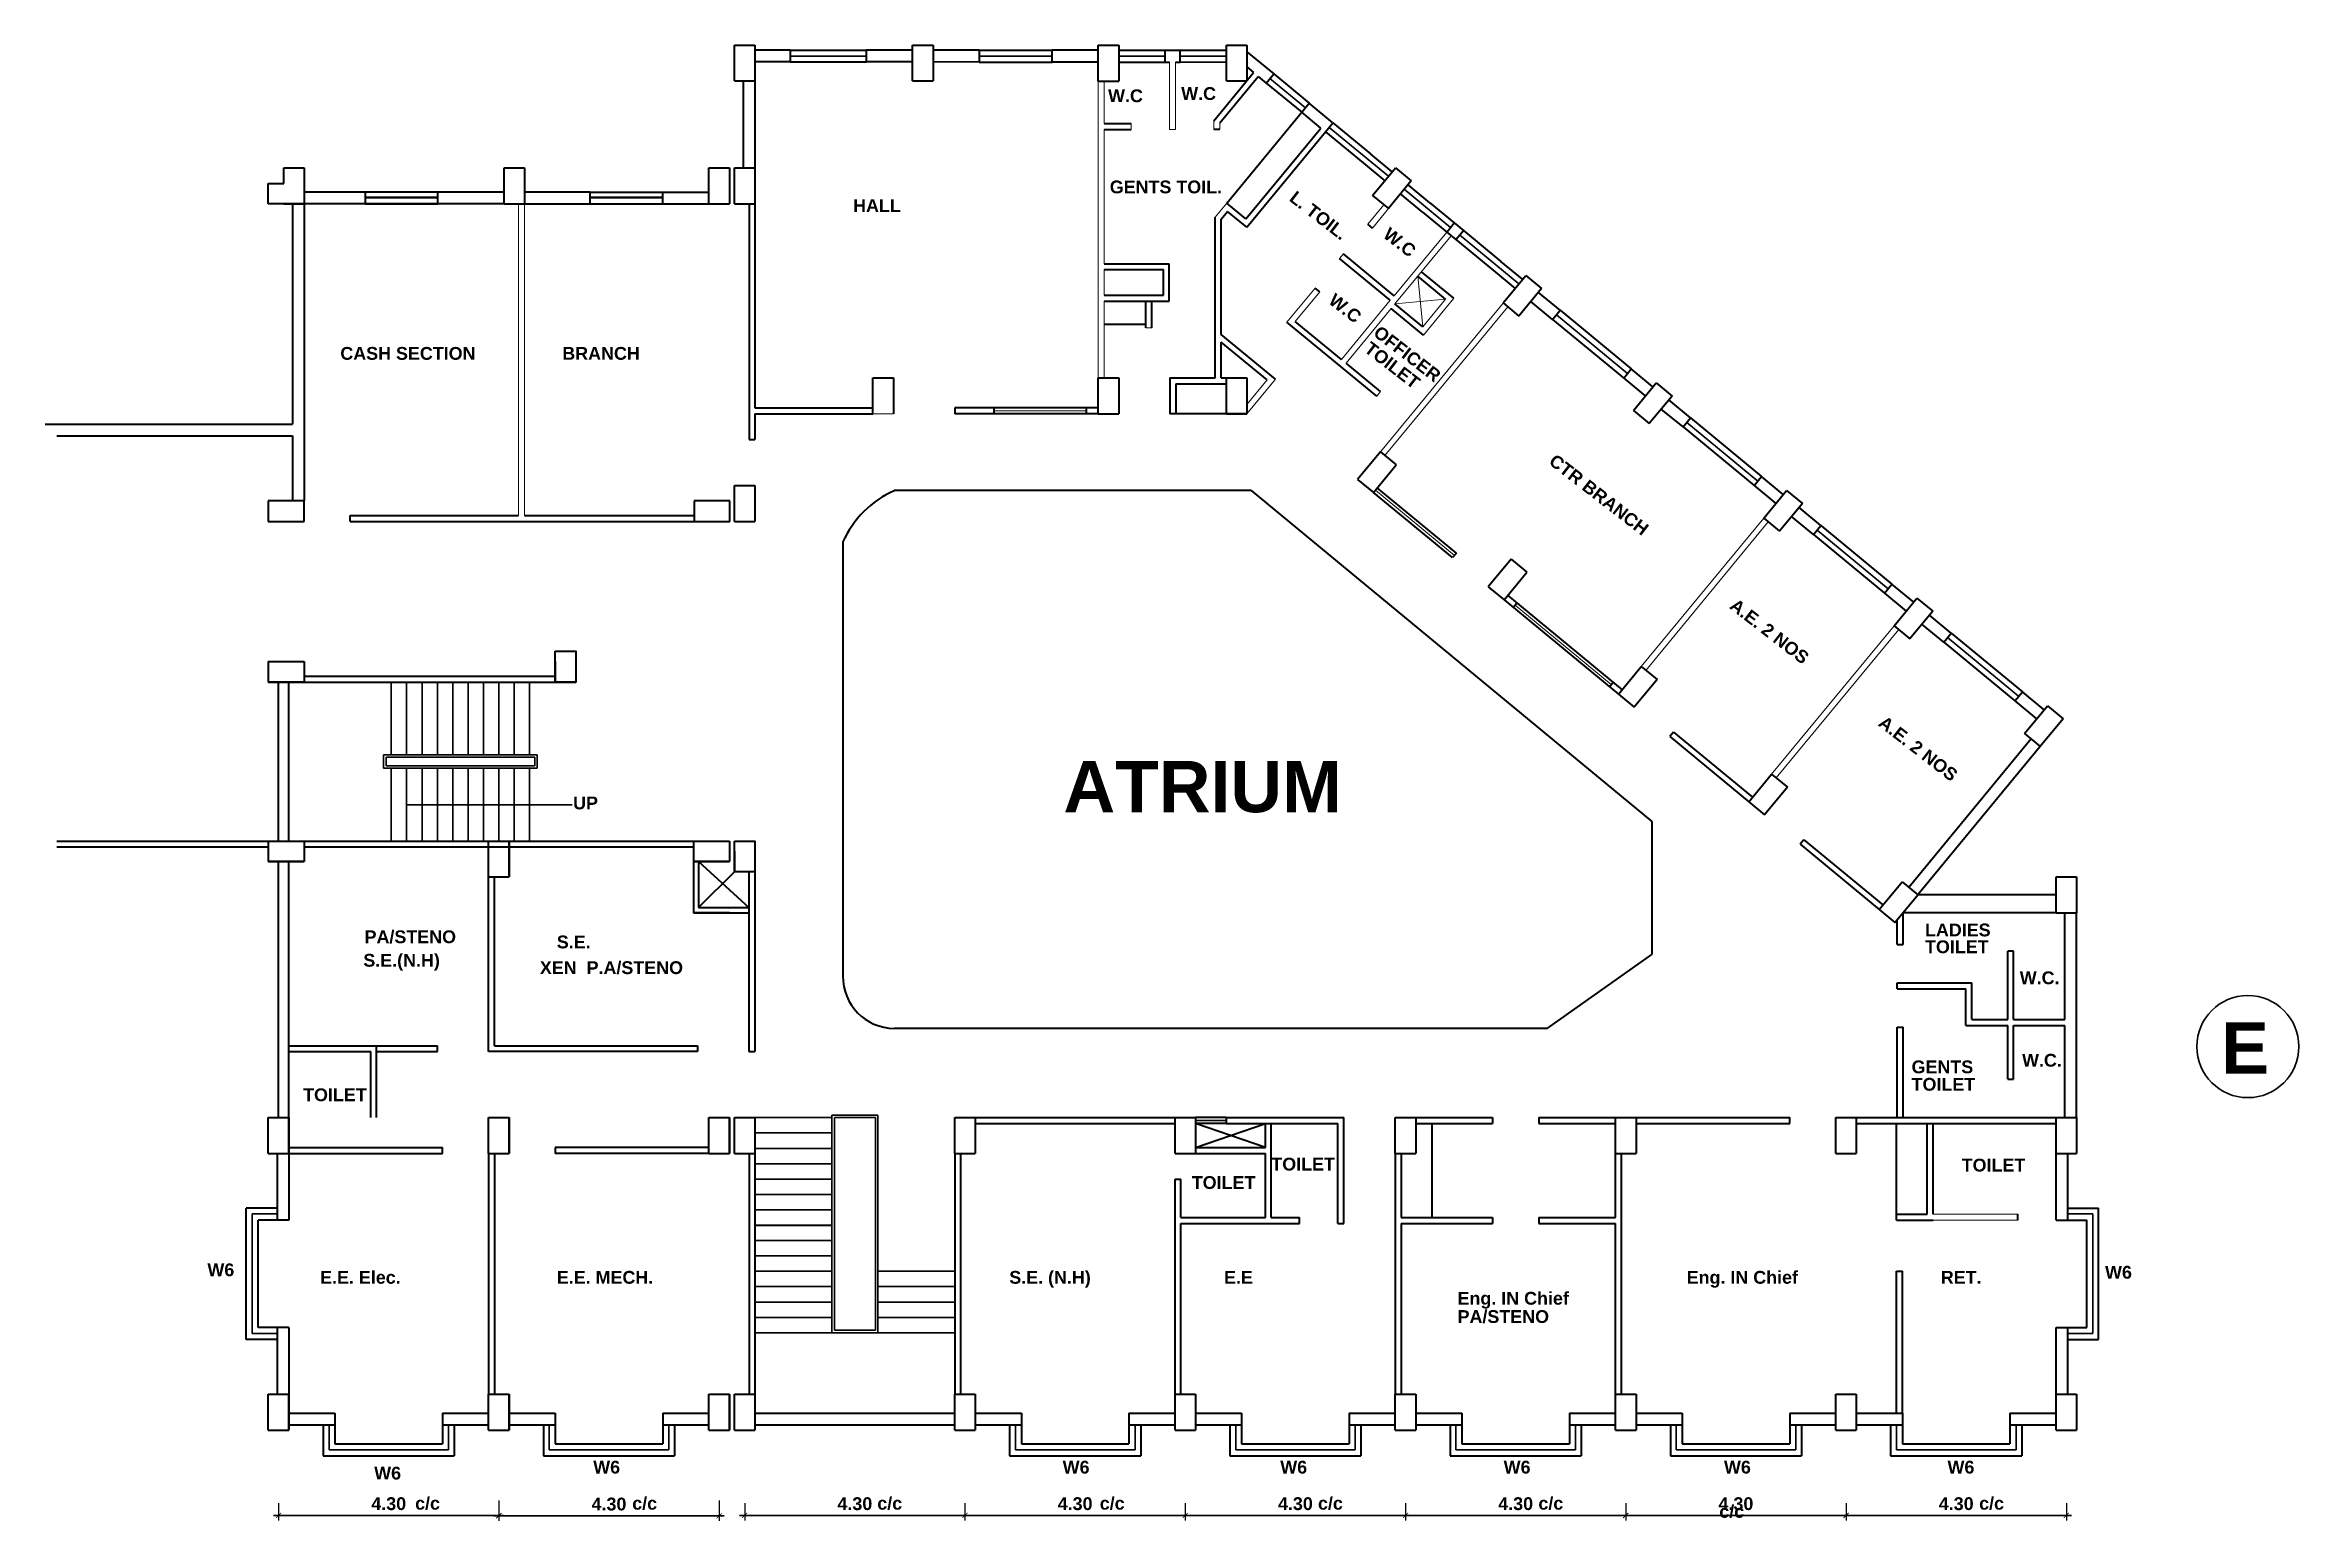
# Model space of a CAD drawing. Header units: inches. Extents: x 1352 to 5457, y 84 to 1168.
# Drawn here: x 2295.65 to 2339.65, y 312.52 to 341.34 of the extents above; entities that cross this region are included whole.
import ezdxf

# ---------------------------------------------------------------- set-up
doc = ezdxf.new("R2010")
doc.units = ezdxf.units.IN
doc.header["$MEASUREMENT"] = 0
doc.header["$PDMODE"] = 35
doc.header["$PDSIZE"] = -0.5
doc.linetypes.add('DASHED2', pattern=[0.375, 0.25, -0.125])
for name, color, linetype, lineweight in [('col', 250, 'Continuous', 40), ('hatch', 250, 'DASHED2', 9), ('text', 250, 'Continuous', 30), ('wall', 7, 'Continuous', 40), ('win', 250, 'Continuous', 30)]:
    doc.layers.add(name, color=color, linetype=linetype, lineweight=lineweight)
doc.styles.get("Standard").update_dxf_attribs({"font": 'arialbd.ttf', "height": 1.5})
doc.dimstyles.get("Standard").update_dxf_attribs({"dimtxt": 0.25, "dimasz": 0.1, "dimexe": 0.1, "dimexo": 0.1, "dimgap": 0.1, "dimtad": 1, "dimzin": 0, "dimdsep": 46, "dimtxsty": 'Standard', "dimblk": 'ARCHTICK', "dimcen": 0.1, "dimdle": 0.1, "dimclrd": 256, "dimadec": 0, "dimazin": 0, "dimtfac": 1, "dimtofl": 0, "dimtmove": 2, "dimatfit": 3, "dimfxl": 1, "dimtolj": 1, "dimtzin": 0, "dimlwd": -1, "dimarcsym": 0})

msp = doc.modelspace()

# ---------------------------------------------------------------- texts
at = {"layer": 'text'}
for s, height, p in [('W.C', 0.25, (2316.401, 340.224)), ('W.C', 0.25, (2317.828, 340.267)), ('GENTS TOIL.', 0.25, (2316.433, 338.444)), ('HALL', 0.25, (2311.423, 338.079)), ('CASH SECTION ', 0.25, (2301.413, 335.194)), ('BRANCH', 0.25, (2305.746, 335.194)), ('ATRIUM', 1, (2315.529, 326.361)), ('UP ', 0.25, (2305.957, 326.417)), ('PA/STENO', 0.25, (2301.886, 323.804)), ('S.E. ', 0.25, (2305.639, 323.703)), ('TOILET ', 0.25, (2332.348, 323.609)), ('LADIES ', 0.25, (2332.348, 323.937)), ('S.E.(N.H)', 0.25, (2301.862, 323.345)), ('XEN  P.A/STENO', 0.25, (2305.308, 323.201)), ('W.C. ', 0.25, (2334.198, 323.003)), ('E', 1, (2338.131, 321.259)), ('W.C. ', 0.25, (2334.243, 321.393)), ('GENTS ', 0.25, (2332.086, 321.264)), ('TOILET ', 0.25, (2300.686, 320.719)), ('TOILET ', 0.25, (2332.086, 320.924)), ('TOILET ', 0.25, (2319.587, 319.365)), ('TOILET ', 0.25, (2333.064, 319.346)), ('TOILET ', 0.25, (2318.034, 319.006)), ('W6', 0.25, (2298.818, 317.302)), ('E.E. Elec.', 0.25, (2301.018, 317.155)), ('E.E. MECH.', 0.25, (2305.639, 317.155)), ('S.E. (N.H)', 0.25, (2314.472, 317.155)), ('E.E ', 0.25, (2318.664, 317.155)), ('Eng. IN Chief', 0.25, (2327.695, 317.155)), ('RET.', 0.25, (2332.656, 317.155)), ('W6', 0.25, (2335.863, 317.254)), ('Eng. IN Chief', 0.25, (2323.222, 316.746)), ('PA/STENO', 0.25, (2323.223, 316.389)), ('W6', 0.25, (2302.074, 313.333)), ('W6', 0.25, (2306.35, 313.449)), ('W6', 0.25, (2315.514, 313.449)), ('W6', 0.25, (2319.762, 313.449)), ('W6', 0.25, (2324.123, 313.449)), ('W6', 0.25, (2328.424, 313.449)), ('W6', 0.25, (2332.788, 313.449)), ('c/c', 0.25, (2302.873, 312.744)), ('c/c', 0.25, (2307.111, 312.744)), ('c/c', 0.25, (2311.895, 312.744)), ('c/c', 0.25, (2316.238, 312.744)), ('c/c', 0.25, (2320.498, 312.744)), ('c/c', 0.25, (2324.801, 312.744)), ('c/c', 0.25, (2328.333, 312.586)), ('c/c', 0.25, (2333.405, 312.744))]:
    msp.add_text(s, height=height, dxfattribs=at).set_placement(p)
for s, p in [('L. TOIL.', (2319.92, 338.312)), ('W.C', (2321.749, 337.597)), ('W.C', (2320.684, 336.309)), ('OFFICER', (2321.559, 335.681)), ('TOILET', (2321.382, 335.368)), ('CTR BRANCH', (2324.986, 333.173)), ('A.E. 2 NOS', (2328.515, 330.353)), ('A.E. 2 NOS', (2331.417, 328.064))]:
    msp.add_text(s, height=0.25, rotation=322.2657, dxfattribs=at).set_placement(p)

# ---------------------------------------------------------------- blocks, each defined once
blk = doc.blocks.new('_ArchTick')
at = {"color": 0, "linetype": 'ByBlock', "const_width": 0.15}
blk.add_lwpolyline([(-0.5, -0.5), (0.5, 0.5)], dxfattribs=at)
blk = doc.blocks.new('*D503')
at = {"layer": 'Defpoints', "color": 0, "linetype": 'Continuous', "transparency": 16777216}
for p in [(2300.207, 312.972), (2304.507, 312.972), (2304.507, 312.632)]:
    blk.add_point(p, dxfattribs=at)
at = {"layer": 'text', "color": 0, "linetype": 'Continuous', "lineweight": -2, "transparency": 16777216}
for p, q in [((2300.207, 312.872), (2300.207, 312.532)), ((2304.507, 312.872), (2304.507, 312.532))]:
    blk.add_line(p, q, dxfattribs=at)
at = {"layer": 'text', "linetype": 'Continuous', "transparency": 16777216}
blk.add_line((2300.107, 312.632), (2304.607, 312.632), dxfattribs=at)
at = {"layer": 'text', "linetype": 'Continuous', "transparency": 16777216, "xscale": 0.1, "yscale": 0.1, "zscale": 0.1, "rotation": 180}
blk.add_blockref('_ArchTick', (2300.207, 312.632), dxfattribs=at)
at = {"layer": 'text', "linetype": 'Continuous', "transparency": 16777216, "xscale": 0.1, "yscale": 0.1, "zscale": 0.1}
blk.add_blockref('_ArchTick', (2304.507, 312.632), dxfattribs=at)
at = {"layer": 'text', "color": 0, "linetype": 'Continuous', "transparency": 16777216, "insert": (2302.357, 312.859), "char_height": 0.25, "attachment_point": 5}
blk.add_mtext('\\A1;4.30', dxfattribs=at)
blk = doc.blocks.new('*D504')
at = {"layer": 'Defpoints', "color": 0, "linetype": 'Continuous', "transparency": 16777216}
for p in [(2309.307, 312.972), (2313.607, 312.972), (2313.607, 312.632)]:
    blk.add_point(p, dxfattribs=at)
at = {"layer": 'text', "color": 0, "linetype": 'Continuous', "lineweight": -2, "transparency": 16777216}
for p, q in [((2309.307, 312.872), (2309.307, 312.532)), ((2313.607, 312.872), (2313.607, 312.532))]:
    blk.add_line(p, q, dxfattribs=at)
at = {"layer": 'text', "linetype": 'Continuous', "transparency": 16777216}
blk.add_line((2309.207, 312.632), (2313.707, 312.632), dxfattribs=at)
at = {"layer": 'text', "linetype": 'Continuous', "transparency": 16777216, "xscale": 0.1, "yscale": 0.1, "zscale": 0.1, "rotation": 180}
blk.add_blockref('_ArchTick', (2309.307, 312.632), dxfattribs=at)
at = {"layer": 'text', "linetype": 'Continuous', "transparency": 16777216, "xscale": 0.1, "yscale": 0.1, "zscale": 0.1}
blk.add_blockref('_ArchTick', (2313.607, 312.632), dxfattribs=at)
at = {"layer": 'text', "color": 0, "linetype": 'Continuous', "transparency": 16777216, "insert": (2311.457, 312.859), "char_height": 0.25, "attachment_point": 5}
blk.add_mtext('\\A1;4.30', dxfattribs=at)
blk = doc.blocks.new('*D505')
at = {"layer": 'Defpoints', "color": 0, "linetype": 'Continuous', "transparency": 16777216}
for p in [(2313.607, 312.972), (2317.907, 312.972), (2317.907, 312.632)]:
    blk.add_point(p, dxfattribs=at)
at = {"layer": 'text', "color": 0, "linetype": 'Continuous', "lineweight": -2, "transparency": 16777216}
for p, q in [((2313.607, 312.872), (2313.607, 312.532)), ((2317.907, 312.872), (2317.907, 312.532))]:
    blk.add_line(p, q, dxfattribs=at)
at = {"layer": 'text', "linetype": 'Continuous', "transparency": 16777216}
blk.add_line((2313.507, 312.632), (2318.007, 312.632), dxfattribs=at)
at = {"layer": 'text', "linetype": 'Continuous', "transparency": 16777216, "xscale": 0.1, "yscale": 0.1, "zscale": 0.1, "rotation": 180}
blk.add_blockref('_ArchTick', (2313.607, 312.632), dxfattribs=at)
at = {"layer": 'text', "linetype": 'Continuous', "transparency": 16777216, "xscale": 0.1, "yscale": 0.1, "zscale": 0.1}
blk.add_blockref('_ArchTick', (2317.907, 312.632), dxfattribs=at)
at = {"layer": 'text', "color": 0, "linetype": 'Continuous', "transparency": 16777216, "insert": (2315.757, 312.859), "char_height": 0.25, "attachment_point": 5}
blk.add_mtext('\\A1;4.30', dxfattribs=at)
blk = doc.blocks.new('*D506')
at = {"layer": 'Defpoints', "color": 0, "linetype": 'Continuous', "transparency": 16777216}
for p in [(2317.907, 312.972), (2322.207, 312.972), (2322.207, 312.632)]:
    blk.add_point(p, dxfattribs=at)
at = {"layer": 'text', "color": 0, "linetype": 'Continuous', "lineweight": -2, "transparency": 16777216}
for p, q in [((2317.907, 312.872), (2317.907, 312.532)), ((2322.207, 312.872), (2322.207, 312.532))]:
    blk.add_line(p, q, dxfattribs=at)
at = {"layer": 'text', "linetype": 'Continuous', "transparency": 16777216}
blk.add_line((2317.807, 312.632), (2322.307, 312.632), dxfattribs=at)
at = {"layer": 'text', "linetype": 'Continuous', "transparency": 16777216, "xscale": 0.1, "yscale": 0.1, "zscale": 0.1, "rotation": 180}
blk.add_blockref('_ArchTick', (2317.907, 312.632), dxfattribs=at)
at = {"layer": 'text', "linetype": 'Continuous', "transparency": 16777216, "xscale": 0.1, "yscale": 0.1, "zscale": 0.1}
blk.add_blockref('_ArchTick', (2322.207, 312.632), dxfattribs=at)
at = {"layer": 'text', "color": 0, "linetype": 'Continuous', "transparency": 16777216, "insert": (2320.057, 312.859), "char_height": 0.25, "attachment_point": 5}
blk.add_mtext('\\A1;4.30', dxfattribs=at)
blk = doc.blocks.new('*D507')
at = {"layer": 'Defpoints', "color": 0, "linetype": 'Continuous', "transparency": 16777216}
for p in [(2322.207, 312.972), (2326.507, 312.972), (2326.507, 312.632)]:
    blk.add_point(p, dxfattribs=at)
at = {"layer": 'text', "color": 0, "linetype": 'Continuous', "lineweight": -2, "transparency": 16777216}
for p, q in [((2322.207, 312.872), (2322.207, 312.532)), ((2326.507, 312.872), (2326.507, 312.532))]:
    blk.add_line(p, q, dxfattribs=at)
at = {"layer": 'text', "linetype": 'Continuous', "transparency": 16777216}
blk.add_line((2322.107, 312.632), (2326.607, 312.632), dxfattribs=at)
at = {"layer": 'text', "linetype": 'Continuous', "transparency": 16777216, "xscale": 0.1, "yscale": 0.1, "zscale": 0.1, "rotation": 180}
blk.add_blockref('_ArchTick', (2322.207, 312.632), dxfattribs=at)
at = {"layer": 'text', "linetype": 'Continuous', "transparency": 16777216, "xscale": 0.1, "yscale": 0.1, "zscale": 0.1}
blk.add_blockref('_ArchTick', (2326.507, 312.632), dxfattribs=at)
at = {"layer": 'text', "color": 0, "linetype": 'Continuous', "transparency": 16777216, "insert": (2324.357, 312.859), "char_height": 0.25, "attachment_point": 5}
blk.add_mtext('\\A1;4.30', dxfattribs=at)
blk = doc.blocks.new('*D508')
at = {"layer": 'Defpoints', "color": 0, "linetype": 'Continuous', "transparency": 16777216}
for p in [(2326.507, 312.972), (2330.807, 312.972), (2330.807, 312.632)]:
    blk.add_point(p, dxfattribs=at)
at = {"layer": 'text', "color": 0, "linetype": 'Continuous', "lineweight": -2, "transparency": 16777216}
for p, q in [((2326.507, 312.872), (2326.507, 312.532)), ((2330.807, 312.872), (2330.807, 312.532))]:
    blk.add_line(p, q, dxfattribs=at)
at = {"layer": 'text', "linetype": 'Continuous', "transparency": 16777216}
blk.add_line((2326.407, 312.632), (2330.907, 312.632), dxfattribs=at)
at = {"layer": 'text', "linetype": 'Continuous', "transparency": 16777216, "xscale": 0.1, "yscale": 0.1, "zscale": 0.1, "rotation": 180}
blk.add_blockref('_ArchTick', (2326.507, 312.632), dxfattribs=at)
at = {"layer": 'text', "linetype": 'Continuous', "transparency": 16777216, "xscale": 0.1, "yscale": 0.1, "zscale": 0.1}
blk.add_blockref('_ArchTick', (2330.807, 312.632), dxfattribs=at)
at = {"layer": 'text', "color": 0, "linetype": 'Continuous', "transparency": 16777216, "insert": (2328.657, 312.859), "char_height": 0.25, "attachment_point": 5}
blk.add_mtext('\\A1;4.30', dxfattribs=at)
blk = doc.blocks.new('*D509')
at = {"layer": 'Defpoints', "color": 0, "linetype": 'Continuous', "transparency": 16777216}
for p in [(2330.807, 312.972), (2335.107, 312.972), (2335.107, 312.632)]:
    blk.add_point(p, dxfattribs=at)
at = {"layer": 'text', "color": 0, "linetype": 'Continuous', "lineweight": -2, "transparency": 16777216}
for p, q in [((2330.807, 312.872), (2330.807, 312.532)), ((2335.107, 312.872), (2335.107, 312.532))]:
    blk.add_line(p, q, dxfattribs=at)
at = {"layer": 'text', "linetype": 'Continuous', "transparency": 16777216}
blk.add_line((2330.707, 312.632), (2335.207, 312.632), dxfattribs=at)
at = {"layer": 'text', "linetype": 'Continuous', "transparency": 16777216, "xscale": 0.1, "yscale": 0.1, "zscale": 0.1, "rotation": 180}
blk.add_blockref('_ArchTick', (2330.807, 312.632), dxfattribs=at)
at = {"layer": 'text', "linetype": 'Continuous', "transparency": 16777216, "xscale": 0.1, "yscale": 0.1, "zscale": 0.1}
blk.add_blockref('_ArchTick', (2335.107, 312.632), dxfattribs=at)
at = {"layer": 'text', "color": 0, "linetype": 'Continuous', "transparency": 16777216, "insert": (2332.957, 312.859), "char_height": 0.25, "attachment_point": 5}
blk.add_mtext('\\A1;4.30', dxfattribs=at)
blk = doc.blocks.new('*D510')
at = {"layer": 'Defpoints', "color": 0, "linetype": 'Continuous', "transparency": 16777216}
for p in [(2304.507, 313.02), (2308.807, 313.02), (2308.807, 312.624)]:
    blk.add_point(p, dxfattribs=at)
at = {"layer": 'text', "color": 0, "linetype": 'Continuous', "lineweight": -2, "transparency": 16777216}
for p, q in [((2304.507, 312.92), (2304.507, 312.524)), ((2308.807, 312.92), (2308.807, 312.524))]:
    blk.add_line(p, q, dxfattribs=at)
at = {"layer": 'text', "linetype": 'Continuous', "transparency": 16777216}
blk.add_line((2304.407, 312.624), (2308.907, 312.624), dxfattribs=at)
at = {"layer": 'text', "linetype": 'Continuous', "transparency": 16777216, "xscale": 0.1, "yscale": 0.1, "zscale": 0.1, "rotation": 180}
blk.add_blockref('_ArchTick', (2304.507, 312.624), dxfattribs=at)
at = {"layer": 'text', "linetype": 'Continuous', "transparency": 16777216, "xscale": 0.1, "yscale": 0.1, "zscale": 0.1}
blk.add_blockref('_ArchTick', (2308.807, 312.624), dxfattribs=at)
at = {"layer": 'text', "color": 0, "linetype": 'Continuous', "transparency": 16777216, "insert": (2306.657, 312.852), "char_height": 0.25, "attachment_point": 5}
blk.add_mtext('\\A1;4.30', dxfattribs=at)

# ---------------------------------------------------------------- dimensions: what is measured, and where the dimension line sits
at = {"layer": 'text', "linetype": 'Continuous'}
for base, p1, p2, picture, middle in [((2304.507, 312.632), (2300.207, 312.972), (2304.507, 312.972), '*D503', (2302.357, 312.859)), ((2308.807, 312.624), (2304.507, 313.02), (2308.807, 313.02), '*D510', (2306.657, 312.852)), ((2313.607, 312.632), (2309.307, 312.972), (2313.607, 312.972), '*D504', (2311.457, 312.859)), ((2317.907, 312.632), (2313.607, 312.972), (2317.907, 312.972), '*D505', (2315.757, 312.859)), ((2322.207, 312.632), (2317.907, 312.972), (2322.207, 312.972), '*D506', (2320.057, 312.859)), ((2326.507, 312.632), (2322.207, 312.972), (2326.507, 312.972), '*D507', (2324.357, 312.859)), ((2330.807, 312.632), (2326.507, 312.972), (2330.807, 312.972), '*D508', (2328.657, 312.859)), ((2335.107, 312.632), (2330.807, 312.972), (2335.107, 312.972), '*D509', (2332.957, 312.859))]:
    dim = msp.add_linear_dim(base=base, p1=p1, p2=p2, dimstyle='Standard', dxfattribs=at)
    dim.commit()
    dim.dimension.update_dxf_attribs({"geometry": picture, "text_midpoint": middle})

# ---------------------------------------------------------------- linework, layer by layer
at = {"layer": 'col'}
for p, q in [((2309.107, 341.339), (2309.507, 341.339)), ((2309.107, 340.639), (2309.107, 341.339)), ((2309.507, 341.339), (2309.507, 340.639)), ((2312.585, 341.339), (2312.985, 341.339)), ((2312.585, 340.639), (2312.585, 341.339)), ((2312.985, 341.339), (2312.985, 340.639)), ((2316.209, 341.337), (2316.609, 341.337)), ((2316.209, 340.637), (2316.209, 341.337)), ((2316.609, 341.337), (2316.609, 340.637)), ((2318.709, 341.339), (2319.109, 341.339)), ((2318.709, 340.639), (2318.709, 341.339)), ((2319.109, 341.339), (2319.109, 340.639)), ((2309.107, 340.639), (2309.507, 340.639)), ((2309.107, 340.639), (2309.507, 340.639)), ((2312.585, 340.639), (2312.985, 340.639)), ((2312.585, 340.639), (2312.985, 340.639)), ((2316.209, 340.637), (2316.609, 340.637)), ((2318.465, 339.859), (2319.242, 340.801)), ((2318.58, 339.818), (2319.331, 340.727)), ((2318.709, 340.639), (2319.109, 340.639)), ((2319.487, 340.598), (2319.634, 340.776)), ((2318.717, 338.252), (2320.328, 340.203)), ((2319.091, 337.943), (2320.555, 339.717)), ((2320.644, 339.644), (2320.791, 339.821)), ((2319.107, 337.781), (2320.644, 339.644)), ((2300.307, 338.939), (2300.707, 338.939)), ((2300.307, 338.639), (2300.307, 338.939)), ((2300.707, 338.939), (2300.707, 338.239)), ((2304.609, 338.939), (2305.009, 338.939)), ((2304.609, 338.239), (2304.609, 338.939)), ((2305.009, 338.939), (2305.009, 338.239)), ((2308.607, 338.939), (2309.007, 338.939)), ((2308.607, 338.239), (2308.607, 338.939)), ((2309.007, 338.939), (2309.007, 338.239)), ((2309.107, 338.939), (2309.507, 338.939)), ((2309.107, 338.239), (2309.107, 338.939)), ((2309.507, 338.939), (2309.507, 334.254)), ((2321.565, 338.403), (2322.011, 338.943)), ((2322.011, 338.943), (2322.319, 338.689)), ((2300.007, 338.239), (2300.007, 338.639)), ((2300.007, 338.639), (2300.307, 338.639)), ((2321.565, 338.403), (2321.874, 338.149)), ((2322.319, 338.689), (2321.874, 338.149)), ((2300.707, 338.239), (2300.007, 338.239)), ((2300.307, 338.239), (2300.707, 338.239)), ((2300.307, 338.239), (2300.707, 338.239)), ((2304.609, 338.239), (2305.009, 338.239)), ((2304.609, 338.239), (2308.607, 338.239)), ((2308.607, 338.239), (2309.007, 338.239)), ((2308.607, 338.239), (2309.007, 338.239)), ((2309.107, 338.239), (2309.507, 338.239)), ((2309.107, 338.239), (2309.507, 338.239)), ((2309.392, 338.239), (2309.392, 333.639)), ((2318.494, 334.839), (2318.494, 337.981)), ((2318.609, 337.94), (2318.733, 338.09)), ((2318.609, 335.688), (2318.609, 337.94)), ((2316.324, 337.069), (2317.594, 337.069)), ((2317.594, 336.339), (2317.594, 337.069)), ((2316.324, 336.954), (2317.479, 336.954)), ((2317.479, 336.454), (2317.479, 336.954)), ((2324.11, 336.303), (2324.556, 336.842)), ((2324.556, 336.842), (2324.864, 336.588)), ((2316.324, 336.454), (2317.479, 336.454)), ((2316.324, 336.339), (2317.594, 336.339)), ((2317.14, 335.818), (2317.14, 336.339)), ((2317.255, 335.818), (2317.255, 336.339)), ((2324.11, 336.303), (2324.419, 336.048)), ((2324.864, 336.588), (2324.419, 336.048)), ((2316.324, 335.889), (2317.14, 335.889)), ((2318.609, 334.839), (2318.609, 335.539)), ((2311.809, 334.839), (2312.209, 334.839)), ((2311.809, 334.139), (2311.809, 334.839)), ((2312.209, 334.839), (2312.209, 334.139)), ((2316.209, 334.839), (2316.609, 334.839)), ((2316.209, 334.139), (2316.209, 334.839)), ((2316.609, 334.839), (2316.609, 334.139)), ((2317.609, 334.839), (2318.494, 334.839)), ((2317.609, 334.839), (2317.609, 334.139)), ((2318.609, 334.839), (2319.109, 334.839)), ((2318.709, 334.139), (2318.709, 334.839)), ((2319.109, 334.839), (2319.109, 334.139)), ((2317.724, 334.724), (2318.709, 334.724)), ((2317.724, 334.724), (2317.724, 334.139)), ((2326.655, 334.202), (2327.101, 334.742)), ((2327.409, 334.487), (2326.964, 333.947)), ((2327.101, 334.742), (2327.409, 334.487)), ((2309.507, 334.254), (2311.809, 334.254)), ((2309.507, 334.139), (2311.809, 334.139)), ((2309.507, 334.139), (2309.507, 333.639)), ((2313.409, 334.254), (2313.409, 334.139)), ((2314.169, 334.254), (2314.169, 334.139)), ((2315.979, 334.139), (2315.979, 334.254)), ((2316.209, 334.139), (2316.609, 334.139)), ((2318.709, 334.139), (2319.109, 334.139)), ((2326.655, 334.202), (2326.964, 333.947)), ((2309.392, 333.639), (2309.507, 333.639)), ((2321.717, 333.397), (2321.272, 332.856)), ((2321.582, 332.602), (2322.026, 333.143)), ((2321.717, 333.397), (2322.026, 333.143)), ((2309.107, 332.739), (2309.507, 332.739)), ((2309.107, 332.039), (2309.107, 332.739)), ((2309.507, 332.739), (2309.507, 332.039)), ((2321.272, 332.856), (2321.582, 332.602)), ((2329.2, 332.101), (2329.646, 332.641)), ((2329.646, 332.641), (2329.954, 332.386)), ((2300.707, 332.439), (2300.007, 332.439)), ((2300.007, 332.439), (2300.007, 332.039)), ((2300.707, 332.039), (2300.707, 332.439)), ((2309.019, 332.439), (2308.319, 332.439)), ((2308.319, 332.439), (2308.319, 332.039)), ((2309.019, 332.039), (2309.019, 332.439)), ((2329.954, 332.386), (2329.509, 331.846)), ((2300.007, 332.039), (2300.707, 332.039)), ((2301.607, 332.039), (2301.607, 332.154)), ((2301.607, 332.154), (2304.894, 332.154)), ((2301.607, 332.039), (2309.019, 332.039)), ((2305.009, 332.154), (2308.319, 332.154)), ((2309.107, 332.039), (2309.507, 332.039)), ((2309.107, 332.039), (2309.507, 332.039)), ((2309.107, 332.039), (2309.507, 332.039)), ((2329.2, 332.101), (2329.509, 331.846)), ((2323.2, 331.421), (2323.127, 331.332)), ((2324.266, 331.301), (2323.822, 330.761)), ((2324.131, 330.507), (2324.576, 331.047)), ((2324.266, 331.301), (2324.576, 331.047)), ((2323.822, 330.761), (2324.131, 330.507)), ((2324.309, 330.361), (2324.381, 330.449)), ((2331.745, 330), (2332.191, 330.54)), ((2332.191, 330.54), (2332.499, 330.286)), ((2331.745, 330), (2332.054, 329.746)), ((2332.499, 330.286), (2332.054, 329.746)), ((2300.007, 329.303), (2300.007, 328.903)), ((2300.007, 329.303), (2300.707, 329.303)), ((2300.707, 329.303), (2300.707, 328.903)), ((2305.607, 329.303), (2305.607, 328.903)), ((2326.363, 328.664), (2326.809, 329.204)), ((2326.809, 329.204), (2327.117, 328.949)), ((2300.007, 328.903), (2300.707, 328.903)), ((2300.707, 328.903), (2300.007, 328.903)), ((2326.186, 328.81), (2326.259, 328.899)), ((2327.117, 328.949), (2326.672, 328.409)), ((2326.363, 328.664), (2326.672, 328.409)), ((2326.363, 328.664), (2326.672, 328.409)), ((2334.29, 327.9), (2334.736, 328.439)), ((2334.736, 328.439), (2335.044, 328.185)), ((2327.439, 327.925), (2327.366, 327.836)), ((2334.29, 327.9), (2334.599, 327.645)), ((2335.044, 328.185), (2334.599, 327.645)), ((2328.908, 326.563), (2329.354, 327.103)), ((2329.354, 327.103), (2329.662, 326.849)), ((2328.908, 326.563), (2329.217, 326.309)), ((2328.908, 326.563), (2329.217, 326.309)), ((2329.662, 326.849), (2329.217, 326.309)), ((2300.007, 325.798), (2300.007, 325.398)), ((2300.007, 325.798), (2300.707, 325.798)), ((2300.707, 325.798), (2300.707, 325.398)), ((2304.307, 325.798), (2304.707, 325.798)), ((2304.307, 325.098), (2304.307, 325.798)), ((2304.707, 325.098), (2304.707, 325.798)), ((2304.707, 325.798), (2304.707, 325.098)), ((2308.307, 325.798), (2308.307, 325.398)), ((2308.307, 325.798), (2309.007, 325.798)), ((2309.007, 325.798), (2309.007, 325.398)), ((2309.107, 325.598), (2309.107, 325.198)), ((2329.984, 325.824), (2329.911, 325.736)), ((2300.007, 325.398), (2300.707, 325.398)), ((2300.707, 325.398), (2300.007, 325.398)), ((2308.307, 325.398), (2309.007, 325.398)), ((2309.007, 325.398), (2308.307, 325.398)), ((2304.307, 325.098), (2304.707, 325.098)), ((2331.453, 324.463), (2331.899, 325.002)), ((2331.762, 324.208), (2332.207, 324.748)), ((2331.899, 325.002), (2332.207, 324.748)), ((2334.907, 325.098), (2335.307, 325.098)), ((2334.907, 324.398), (2334.907, 325.098)), ((2335.307, 325.098), (2335.307, 324.398)), ((2309.007, 324.398), (2308.307, 324.398)), ((2331.453, 324.463), (2331.762, 324.208)), ((2331.453, 324.463), (2331.762, 324.208)), ((2334.907, 324.398), (2335.307, 324.398)), ((2300.007, 320.398), (2300.407, 320.398)), ((2300.007, 319.698), (2300.007, 320.398)), ((2300.407, 319.698), (2300.407, 320.398)), ((2300.407, 320.398), (2300.407, 319.698)), ((2304.307, 320.398), (2304.707, 320.398)), ((2304.307, 319.698), (2304.307, 320.398)), ((2304.707, 319.698), (2304.707, 320.398)), ((2304.707, 320.398), (2304.707, 319.698)), ((2308.607, 320.398), (2309.007, 320.398)), ((2308.607, 319.698), (2308.607, 320.398)), ((2309.007, 319.698), (2309.007, 320.398)), ((2309.007, 320.398), (2309.007, 319.698)), ((2309.107, 320.398), (2309.507, 320.398)), ((2309.107, 319.698), (2309.107, 320.398)), ((2309.507, 320.398), (2309.507, 319.698)), ((2313.407, 320.398), (2313.807, 320.398)), ((2313.407, 319.698), (2313.407, 320.398)), ((2313.807, 320.398), (2313.807, 319.698)), ((2317.707, 320.398), (2318.107, 320.398)), ((2317.707, 319.698), (2317.707, 320.398)), ((2318.107, 320.398), (2318.107, 319.698)), ((2322.007, 320.398), (2322.407, 320.398)), ((2322.007, 319.698), (2322.007, 320.398)), ((2322.407, 320.398), (2322.407, 319.698)), ((2326.307, 320.398), (2326.707, 320.398)), ((2326.307, 319.698), (2326.307, 320.398)), ((2326.707, 320.398), (2326.707, 319.698)), ((2329.707, 320.283), (2329.707, 320.398)), ((2330.607, 320.398), (2331.007, 320.398)), ((2330.607, 319.698), (2330.607, 320.398)), ((2331.007, 320.398), (2331.007, 319.698)), ((2334.907, 320.398), (2335.307, 320.398)), ((2334.907, 319.698), (2334.907, 320.398)), ((2335.307, 320.398), (2335.307, 319.698)), ((2300.007, 319.698), (2300.407, 319.698)), ((2304.307, 319.698), (2304.707, 319.698)), ((2308.607, 319.698), (2309.007, 319.698)), ((2309.107, 319.698), (2309.507, 319.698)), ((2313.407, 319.698), (2313.807, 319.698)), ((2317.707, 319.698), (2318.107, 319.698)), ((2322.007, 319.698), (2322.407, 319.698)), ((2326.307, 319.698), (2326.707, 319.698)), ((2330.607, 319.698), (2331.007, 319.698)), ((2334.907, 319.698), (2335.307, 319.698)), ((2300.007, 314.998), (2300.407, 314.998)), ((2300.007, 314.298), (2300.007, 314.998)), ((2300.407, 314.298), (2300.407, 314.998)), ((2300.407, 314.998), (2300.407, 314.298)), ((2304.307, 314.998), (2304.707, 314.998)), ((2304.307, 314.298), (2304.307, 314.998)), ((2304.707, 314.298), (2304.707, 314.998)), ((2304.707, 314.998), (2304.707, 314.298)), ((2308.607, 314.998), (2309.007, 314.998)), ((2308.607, 314.298), (2308.607, 314.998)), ((2309.007, 314.298), (2309.007, 314.998)), ((2309.007, 314.998), (2309.007, 314.298)), ((2309.107, 314.998), (2309.507, 314.998)), ((2309.107, 314.298), (2309.107, 314.998)), ((2309.507, 314.998), (2309.507, 314.298)), ((2313.407, 314.998), (2313.807, 314.998)), ((2313.407, 314.298), (2313.407, 314.998)), ((2313.807, 314.998), (2313.807, 314.298)), ((2317.707, 314.998), (2318.107, 314.998)), ((2317.707, 314.298), (2317.707, 314.998)), ((2318.107, 314.998), (2318.107, 314.298)), ((2322.007, 314.998), (2322.407, 314.998)), ((2322.007, 314.298), (2322.007, 314.998)), ((2322.407, 314.998), (2322.407, 314.298)), ((2326.307, 314.998), (2326.707, 314.998)), ((2326.307, 314.298), (2326.307, 314.998)), ((2326.707, 314.998), (2326.707, 314.298)), ((2330.607, 314.998), (2331.007, 314.998)), ((2330.607, 314.298), (2330.607, 314.998)), ((2331.007, 314.998), (2331.007, 314.298)), ((2334.907, 314.998), (2335.307, 314.998)), ((2334.907, 314.298), (2334.907, 314.998)), ((2335.307, 314.998), (2335.307, 314.298)), ((2300.007, 314.298), (2300.407, 314.298)), ((2304.307, 314.298), (2304.707, 314.298)), ((2308.607, 314.298), (2309.007, 314.298)), ((2309.107, 314.298), (2309.507, 314.298)), ((2313.407, 314.298), (2313.807, 314.298)), ((2317.707, 314.298), (2318.107, 314.298)), ((2322.007, 314.298), (2322.407, 314.298)), ((2326.307, 314.298), (2326.707, 314.298)), ((2330.607, 314.298), (2331.007, 314.298)), ((2334.907, 314.298), (2335.307, 314.298))]:
    msp.add_line(p, q, dxfattribs=at)
for points in [[(2305.607, 329.503), (2306.007, 329.503), (2306.007, 328.903), (2305.607, 328.903)], [(2309.107, 325.798), (2309.507, 325.798), (2309.507, 325.198), (2309.107, 325.198)]]:
    msp.add_lwpolyline(points, close=True, dxfattribs=at)
at = {"layer": 'hatch', "linetype": 'ByBlock'}
for p, q in [((2317.6, 341.008), (2317.6, 339.693)), ((2317.715, 341.008), (2317.715, 339.693)), ((2316.209, 340.637), (2316.209, 334.839)), ((2316.324, 340.637), (2316.324, 339.807)), ((2316.324, 339.692), (2316.324, 337.069)), ((2316.85, 339.807), (2316.85, 339.692)), ((2317.6, 339.693), (2317.715, 339.693)), ((2318.465, 339.859), (2318.465, 339.693)), ((2318.58, 339.818), (2318.58, 339.694)), ((2304.894, 338.239), (2304.894, 332.154)), ((2305.009, 338.239), (2305.009, 332.154)), ((2318.494, 337.981), (2318.717, 338.252)), ((2321.47, 337.84), (2321.785, 338.222)), ((2321.559, 337.767), (2321.874, 338.149)), ((2321.986, 336.446), (2323.012, 337.689)), ((2322.001, 336.284), (2323.1, 337.616)), ((2320.92, 337.173), (2320.993, 337.262)), ((2316.324, 336.954), (2316.324, 336.454)), ((2319.892, 335.928), (2320.442, 336.595)), ((2322.542, 335.84), (2322.447, 336.824)), ((2316.324, 336.339), (2316.324, 334.839)), ((2320.054, 335.944), (2320.531, 336.522)), ((2320.958, 335.201), (2321.91, 336.36)), ((2321.046, 335.128), (2321.928, 336.196)), ((2321.717, 333.397), (2324.114, 336.3)), ((2321.806, 333.323), (2324.202, 336.227)), ((2322.001, 336.284), (2322.988, 336.38)), ((2322.542, 335.84), (2322.988, 336.38)), ((2322.558, 335.678), (2323.15, 336.396)), ((2317.14, 335.818), (2317.255, 335.818)), ((2319.109, 334.139), (2319.669, 334.817)), ((2319.109, 334.319), (2319.506, 334.801)), ((2321.645, 334.487), (2321.718, 334.576)), ((2311.809, 334.139), (2312.209, 334.139)), ((2314.169, 334.196), (2315.979, 334.196)), ((2309.507, 332.039), (2309.507, 332.739)), ((2323.163, 331.376), (2321.62, 332.649)), ((2326.809, 329.204), (2329.2, 332.101)), ((2326.898, 329.131), (2329.289, 332.028)), ((2324.345, 330.405), (2326.222, 328.855)), ((2329.354, 327.103), (2331.745, 330)), ((2329.442, 327.03), (2331.834, 329.927)), ((2332.507, 318.513), (2334.157, 318.513)), ((2332.507, 318.398), (2334.157, 318.398))]:
    msp.add_line(p, q, dxfattribs=at)
at = {"layer": 'text'}
msp.add_circle((2338.65, 321.785), 0.997, dxfattribs=at)
at = {"layer": 'wall', "linetype": 'Continuous'}
for p, q in [((2310.191, 341.239), (2309.507, 341.239)), ((2310.191, 341.009), (2309.507, 341.009)), ((2310.191, 341.239), (2310.191, 341.009)), ((2310.191, 341.239), (2311.685, 341.239)), ((2310.191, 341.009), (2311.685, 341.009)), ((2311.685, 341.009), (2311.685, 341.239)), ((2312.585, 341.239), (2311.685, 341.239)), ((2312.585, 341.009), (2311.685, 341.009)), ((2313.885, 341.238), (2312.985, 341.239)), ((2313.885, 341.008), (2312.985, 341.009)), ((2313.885, 341.238), (2313.885, 341.008)), ((2313.885, 341.238), (2315.309, 341.238)), ((2313.885, 341.008), (2315.309, 341.007)), ((2315.309, 341.007), (2315.309, 341.237)), ((2316.209, 341.237), (2315.309, 341.237)), ((2316.209, 341.007), (2315.309, 341.007)), ((2316.609, 341.237), (2317.509, 341.238)), ((2316.609, 341.007), (2317.509, 341.008)), ((2317.509, 341.238), (2317.509, 341.008)), ((2317.509, 341.238), (2317.809, 341.238)), ((2317.509, 341.008), (2317.6, 341.008)), ((2317.715, 341.008), (2317.809, 341.008)), ((2317.809, 341.238), (2318.709, 341.239)), ((2317.809, 341.008), (2317.809, 341.238)), ((2317.809, 341.008), (2318.709, 341.009)), ((2319.109, 341.209), (2319.634, 340.776)), ((2309.277, 340.639), (2309.277, 338.939)), ((2309.507, 340.639), (2309.507, 338.939)), ((2319.109, 340.911), (2319.242, 340.801)), ((2319.331, 340.727), (2319.487, 340.598)), ((2319.487, 340.598), (2320.181, 340.026)), ((2319.634, 340.776), (2320.328, 340.203)), ((2320.791, 339.821), (2320.328, 340.203)), ((2316.324, 339.807), (2316.85, 339.807)), ((2316.324, 339.692), (2316.85, 339.692)), ((2318.465, 339.694), (2318.58, 339.694)), ((2320.555, 339.717), (2320.181, 340.026)), ((2320.791, 339.821), (2321.523, 339.216)), ((2320.644, 339.644), (2321.377, 339.039)), ((2321.377, 339.039), (2321.801, 338.689)), ((2321.947, 338.866), (2321.523, 339.216)), ((2304.609, 338.469), (2300.707, 338.469)), ((2301.896, 338.469), (2301.896, 338.256)), ((2301.896, 338.465), (2301.896, 338.235)), ((2303.319, 338.259), (2303.319, 338.469)), ((2303.319, 338.238), (2303.319, 338.469)), ((2306.284, 338.469), (2305.009, 338.469)), ((2306.284, 338.469), (2306.284, 338.256)), ((2306.284, 338.469), (2308.607, 338.469)), ((2306.284, 338.465), (2306.284, 338.235)), ((2307.707, 338.259), (2307.707, 338.469)), ((2307.707, 338.238), (2307.707, 338.469)), ((2322.534, 338.084), (2322.109, 338.434)), ((2322.68, 338.261), (2322.256, 338.611)), ((2300.477, 338.239), (2300.477, 333.939)), ((2304.609, 338.239), (2300.707, 338.239)), ((2300.707, 338.239), (2300.707, 332.439)), ((2301.896, 338.239), (2303.319, 338.238)), ((2306.284, 338.239), (2307.707, 338.238)), ((2319.091, 337.943), (2318.717, 338.252)), ((2319.107, 337.781), (2318.733, 338.09)), ((2322.534, 338.084), (2323.012, 337.689)), ((2322.68, 338.261), (2323.158, 337.867)), ((2321.559, 337.767), (2321.469, 337.841)), ((2323.012, 337.689), (2323.158, 337.867)), ((2323.012, 337.689), (2323.189, 337.543)), ((2323.158, 337.867), (2323.336, 337.72)), ((2323.189, 337.543), (2323.336, 337.72)), ((2323.189, 337.543), (2323.922, 336.938)), ((2323.336, 337.72), (2324.068, 337.115)), ((2321.91, 336.36), (2320.92, 337.173)), ((2321.986, 336.446), (2320.993, 337.262)), ((2324.492, 336.765), (2324.068, 337.115)), ((2320.531, 336.522), (2320.442, 336.595)), ((2322.988, 336.38), (2322.446, 336.825)), ((2323.15, 336.396), (2322.519, 336.914)), ((2323.922, 336.938), (2324.346, 336.588)), ((2321.837, 336.271), (2321.837, 336.271)), ((2322.558, 335.678), (2321.928, 336.196)), ((2322.542, 335.84), (2322.001, 336.284)), ((2325.079, 335.983), (2324.654, 336.333)), ((2325.225, 336.161), (2324.801, 336.511)), ((2325.079, 335.983), (2325.225, 336.161)), ((2325.225, 336.161), (2326.613, 335.015)), ((2321.645, 334.487), (2319.892, 335.928)), ((2320.958, 335.201), (2320.054, 335.944)), ((2325.079, 335.983), (2326.467, 334.837)), ((2319.669, 334.817), (2318.609, 335.688)), ((2319.506, 334.801), (2318.609, 335.539)), ((2321.718, 334.576), (2321.046, 335.128)), ((2326.467, 334.837), (2326.613, 335.015)), ((2326.467, 334.837), (2326.891, 334.487)), ((2327.037, 334.665), (2326.613, 335.015)), ((2327.77, 334.06), (2327.346, 334.41)), ((2316.209, 334.254), (2313.409, 334.254)), ((2316.209, 334.139), (2313.409, 334.139)), ((2319.109, 334.139), (2317.609, 334.139)), ((2327.624, 333.882), (2327.199, 334.233)), ((2327.624, 333.882), (2327.77, 334.06)), ((2327.77, 334.06), (2329.158, 332.914)), ((2300.477, 333.709), (2300.477, 332.439)), ((2327.624, 333.882), (2329.012, 332.737)), ((2319.192, 332.639), (2312.224, 332.639)), ((2319.192, 332.639), (2327.017, 326.18)), ((2323.2, 331.421), (2321.655, 332.691)), ((2329.012, 332.737), (2329.158, 332.914)), ((2329.012, 332.737), (2329.436, 332.386)), ((2329.582, 332.564), (2329.158, 332.914)), ((2323.127, 331.332), (2321.582, 332.602)), ((2330.315, 331.959), (2329.891, 332.309)), ((2330.168, 331.782), (2329.744, 332.132)), ((2330.168, 331.782), (2330.315, 331.959)), ((2330.168, 331.782), (2331.557, 330.636)), ((2330.315, 331.959), (2331.703, 330.813)), ((2311.224, 331.639), (2311.224, 323.139)), ((2324.131, 330.507), (2326.363, 328.664)), ((2324.204, 330.595), (2326.436, 328.753)), ((2331.557, 330.636), (2331.703, 330.813)), ((2331.557, 330.636), (2331.981, 330.286)), ((2332.127, 330.463), (2331.703, 330.813)), ((2332.713, 329.681), (2332.289, 330.031)), ((2332.86, 329.858), (2332.436, 330.208)), ((2332.713, 329.681), (2332.86, 329.858)), ((2332.713, 329.681), (2334.102, 328.535)), ((2332.86, 329.858), (2334.248, 328.712)), ((2300.207, 325.798), (2300.207, 328.903)), ((2300.407, 325.798), (2300.407, 328.903)), ((2300.707, 329.018), (2305.607, 329.018)), ((2300.707, 328.903), (2306.007, 328.903)), ((2334.102, 328.535), (2334.248, 328.712)), ((2334.672, 328.362), (2334.248, 328.712)), ((2334.102, 328.535), (2334.526, 328.185)), ((2327.366, 327.836), (2328.908, 326.563)), ((2327.439, 327.925), (2328.981, 326.652)), ((2334.421, 327.791), (2332.03, 324.894)), ((2334.599, 327.645), (2332.207, 324.748)), ((2327.017, 326.18), (2327.017, 323.58)), ((2295.879, 325.798), (2300.407, 325.798)), ((2295.879, 325.683), (2300.007, 325.683)), ((2300.707, 325.798), (2308.307, 325.798)), ((2300.707, 325.683), (2308.307, 325.683)), ((2329.911, 325.736), (2331.453, 324.463)), ((2329.984, 325.824), (2331.526, 324.551)), ((2300.207, 320.398), (2300.207, 325.398)), ((2300.407, 320.398), (2300.407, 325.398)), ((2308.307, 325.398), (2308.307, 324.398)), ((2308.407, 325.398), (2308.407, 324.498)), ((2308.407, 325.398), (2309.386, 324.498)), ((2309.107, 325.198), (2308.407, 324.498)), ((2309.386, 325.198), (2309.386, 321.688)), ((2309.507, 325.198), (2309.507, 321.688)), ((2304.307, 321.688), (2304.307, 325.098)), ((2304.422, 321.803), (2304.422, 325.098)), ((2334.907, 324.748), (2332.207, 324.748)), ((2308.307, 324.398), (2309.386, 324.398)), ((2308.407, 324.498), (2309.386, 324.498)), ((2334.907, 324.398), (2331.918, 324.398)), ((2331.922, 323.778), (2331.922, 324.403)), ((2335.077, 322.313), (2335.077, 324.398)), ((2335.307, 320.398), (2335.307, 324.398)), ((2331.807, 323.778), (2331.807, 324.263)), ((2324.974, 322.139), (2327.017, 323.58)), ((2331.807, 323.778), (2331.922, 323.778)), ((2333.962, 322.313), (2333.962, 323.648)), ((2334.077, 323.648), (2333.962, 323.648)), ((2334.077, 322.313), (2334.077, 323.648)), ((2331.807, 323.028), (2333.262, 323.028)), ((2331.807, 322.913), (2331.807, 323.028)), ((2333.262, 322.313), (2333.262, 323.028)), ((2331.807, 322.913), (2333.147, 322.913)), ((2333.147, 322.198), (2333.147, 322.913)), ((2324.974, 322.139), (2312.224, 322.139)), ((2331.807, 322.163), (2331.922, 322.163)), ((2331.807, 320.398), (2331.807, 322.163)), ((2331.922, 320.398), (2331.922, 322.163)), ((2333.147, 322.198), (2333.962, 322.198)), ((2333.262, 322.313), (2333.962, 322.313)), ((2333.962, 321.148), (2333.962, 322.198)), ((2334.077, 322.313), (2335.077, 322.313)), ((2334.077, 322.198), (2335.077, 322.198)), ((2334.077, 321.148), (2334.077, 322.198)), ((2335.077, 320.398), (2335.077, 322.198)), ((2300.407, 321.803), (2302.122, 321.803)), ((2300.407, 321.688), (2302.007, 321.688)), ((2302.007, 320.398), (2302.007, 321.688)), ((2302.122, 320.398), (2302.122, 321.803)), ((2302.122, 321.803), (2303.307, 321.803)), ((2302.122, 321.688), (2303.307, 321.688)), ((2303.307, 321.688), (2303.307, 321.803)), ((2308.386, 321.688), (2304.307, 321.688)), ((2304.422, 321.803), (2308.386, 321.803)), ((2308.386, 321.803), (2308.386, 321.688)), ((2309.386, 321.688), (2309.507, 321.688)), ((2333.962, 321.148), (2334.077, 321.148)), ((2313.807, 320.398), (2317.707, 320.398)), ((2318.707, 320.398), (2318.707, 320.283)), ((2318.707, 320.398), (2321.002, 320.398)), ((2321.002, 318.333), (2321.002, 320.398)), ((2322.407, 320.398), (2323.907, 320.398)), ((2323.907, 320.398), (2323.907, 320.283)), ((2324.807, 320.398), (2326.307, 320.398)), ((2324.807, 320.398), (2324.807, 320.283)), ((2326.707, 320.398), (2329.707, 320.398)), ((2331.007, 320.398), (2334.907, 320.398)), ((2313.807, 320.283), (2317.707, 320.283)), ((2318.107, 319.813), (2319.472, 320.283)), ((2319.472, 319.813), (2318.107, 320.283)), ((2318.707, 320.283), (2320.887, 320.283)), ((2319.472, 319.813), (2319.472, 320.283)), ((2319.587, 318.448), (2319.587, 320.283)), ((2320.887, 318.333), (2320.887, 320.283)), ((2322.407, 320.283), (2323.907, 320.283)), ((2322.722, 320.283), (2322.722, 318.448)), ((2324.807, 320.283), (2326.307, 320.283)), ((2326.707, 320.283), (2329.707, 320.283)), ((2331.007, 320.283), (2334.907, 320.283)), ((2331.792, 318.398), (2331.792, 320.283)), ((2332.392, 318.513), (2332.392, 320.283)), ((2332.507, 318.513), (2332.507, 320.283)), ((2300.177, 319.698), (2300.177, 318.398)), ((2300.407, 319.813), (2303.407, 319.813)), ((2300.407, 319.698), (2300.407, 318.398)), ((2300.407, 319.698), (2303.407, 319.698)), ((2303.407, 319.698), (2303.407, 319.813)), ((2304.307, 319.698), (2304.307, 314.998)), ((2304.422, 319.698), (2304.422, 314.998)), ((2305.607, 319.813), (2305.607, 319.698)), ((2308.607, 319.813), (2305.607, 319.813)), ((2308.607, 319.698), (2305.607, 319.698)), ((2309.392, 319.698), (2309.392, 314.998)), ((2309.507, 319.698), (2309.507, 314.998)), ((2313.407, 319.698), (2313.407, 314.998)), ((2313.522, 319.698), (2313.522, 314.998)), ((2318.107, 319.813), (2319.472, 319.813)), ((2318.107, 319.698), (2319.472, 319.698)), ((2319.472, 318.448), (2319.472, 319.698)), ((2322.007, 319.698), (2322.007, 314.998)), ((2322.122, 319.698), (2322.122, 318.448)), ((2326.307, 318.448), (2326.307, 319.698)), ((2326.422, 314.998), (2326.422, 319.698)), ((2334.907, 318.398), (2334.907, 319.698)), ((2335.137, 318.398), (2335.137, 319.698)), ((2317.707, 314.998), (2317.707, 319.198)), ((2317.707, 319.198), (2317.822, 319.198)), ((2317.822, 318.448), (2317.822, 319.198)), ((2309.507, 318.298), (2311.007, 318.298)), ((2317.822, 318.448), (2319.472, 318.448)), ((2317.822, 314.998), (2317.822, 318.333)), ((2317.822, 318.333), (2320.137, 318.333)), ((2319.587, 318.448), (2320.137, 318.448)), ((2320.137, 318.333), (2320.137, 318.448)), ((2320.887, 318.333), (2321.002, 318.333)), ((2320.887, 318.333), (2321.002, 318.333)), ((2322.122, 318.448), (2323.907, 318.448)), ((2322.122, 318.333), (2323.907, 318.333)), ((2322.122, 318.333), (2322.122, 314.998)), ((2323.907, 318.448), (2323.907, 318.333)), ((2324.807, 318.448), (2326.307, 318.448)), ((2324.807, 318.448), (2324.807, 318.333)), ((2324.807, 318.333), (2326.307, 318.333)), ((2326.307, 314.998), (2326.307, 318.333)), ((2331.792, 318.513), (2332.392, 318.513)), ((2331.792, 318.398), (2332.507, 318.398)), ((2334.157, 318.398), (2334.157, 318.513)), ((2331.792, 317.398), (2331.907, 317.398)), ((2331.792, 314.628), (2331.792, 317.398)), ((2331.907, 314.628), (2331.907, 317.398)), ((2300.177, 316.298), (2300.177, 314.998)), ((2300.407, 316.298), (2300.407, 314.998)), ((2334.907, 314.998), (2334.907, 316.298)), ((2335.137, 314.998), (2335.137, 316.298)), ((2300.407, 314.628), (2301.307, 314.628)), ((2303.407, 314.628), (2304.307, 314.628)), ((2304.707, 314.628), (2305.607, 314.628)), ((2307.707, 314.628), (2308.607, 314.628)), ((2309.507, 314.628), (2313.407, 314.628)), ((2313.807, 314.628), (2314.707, 314.628)), ((2316.807, 314.628), (2317.707, 314.628)), ((2318.107, 314.628), (2319.007, 314.628)), ((2321.107, 314.628), (2322.007, 314.628)), ((2322.407, 314.628), (2323.307, 314.628)), ((2325.407, 314.628), (2326.307, 314.628)), ((2326.707, 314.628), (2327.607, 314.628)), ((2329.707, 314.628), (2330.607, 314.628)), ((2331.007, 314.628), (2331.907, 314.628)), ((2334.007, 314.628), (2334.907, 314.628)), ((2300.407, 314.398), (2301.307, 314.398)), ((2303.407, 314.398), (2304.307, 314.398)), ((2304.707, 314.398), (2305.607, 314.398)), ((2307.707, 314.398), (2308.607, 314.398)), ((2309.507, 314.398), (2313.407, 314.398)), ((2313.807, 314.398), (2314.707, 314.398)), ((2316.807, 314.398), (2317.707, 314.398)), ((2318.107, 314.398), (2319.007, 314.398)), ((2321.107, 314.398), (2322.007, 314.398)), ((2322.407, 314.398), (2323.307, 314.398)), ((2325.407, 314.398), (2326.307, 314.398)), ((2326.707, 314.398), (2327.607, 314.398)), ((2329.707, 314.398), (2330.607, 314.398)), ((2331.007, 314.398), (2331.907, 314.398)), ((2334.007, 314.398), (2334.907, 314.398))]:
    msp.add_line(p, q, dxfattribs=at)
at = {"layer": 'wall'}
for p, q in [((2295.649, 333.939), (2300.477, 333.939)), ((2295.879, 333.709), (2300.477, 333.709)), ((2318.707, 320.398), (2318.107, 320.398)), ((2318.707, 320.283), (2318.107, 320.283)), ((2299.577, 316.068), (2299.577, 318.628)), ((2300.177, 318.628), (2299.577, 318.628)), ((2335.137, 318.628), (2335.737, 318.628)), ((2335.737, 316.068), (2335.737, 318.628)), ((2299.807, 316.298), (2299.807, 318.398)), ((2300.407, 318.398), (2299.807, 318.398)), ((2334.907, 318.398), (2335.507, 318.398)), ((2335.507, 316.298), (2335.507, 318.398)), ((2300.177, 316.068), (2299.577, 316.068)), ((2300.407, 316.298), (2299.807, 316.298)), ((2334.907, 316.298), (2335.507, 316.298)), ((2335.137, 316.068), (2335.737, 316.068)), ((2301.307, 314.628), (2301.307, 314.028)), ((2303.407, 314.628), (2303.407, 314.028)), ((2305.607, 314.628), (2305.607, 314.028)), ((2307.707, 314.628), (2307.707, 314.028)), ((2314.707, 314.628), (2314.707, 314.028)), ((2316.807, 314.628), (2316.807, 314.028)), ((2319.007, 314.628), (2319.007, 314.028)), ((2321.107, 314.628), (2321.107, 314.028)), ((2323.307, 314.628), (2323.307, 314.028)), ((2325.407, 314.628), (2325.407, 314.028)), ((2327.607, 314.628), (2327.607, 314.028)), ((2329.707, 314.628), (2329.707, 314.028)), ((2331.907, 314.628), (2331.907, 314.028)), ((2334.007, 314.628), (2334.007, 314.028)), ((2301.077, 314.398), (2301.077, 313.798)), ((2303.637, 314.398), (2303.637, 313.798)), ((2305.377, 314.398), (2305.377, 313.798)), ((2307.937, 314.398), (2307.937, 313.798)), ((2314.477, 314.398), (2314.477, 313.798)), ((2317.037, 314.398), (2317.037, 313.798)), ((2318.777, 314.398), (2318.777, 313.798)), ((2321.337, 314.398), (2321.337, 313.798)), ((2323.077, 314.398), (2323.077, 313.798)), ((2325.637, 314.398), (2325.637, 313.798)), ((2327.377, 314.398), (2327.377, 313.798)), ((2329.937, 314.398), (2329.937, 313.798)), ((2331.677, 314.398), (2331.677, 313.798)), ((2334.237, 314.398), (2334.237, 313.798)), ((2301.077, 313.798), (2303.637, 313.798)), ((2301.307, 314.028), (2303.407, 314.028)), ((2305.377, 313.798), (2307.937, 313.798)), ((2305.607, 314.028), (2307.707, 314.028)), ((2314.477, 313.798), (2317.037, 313.798)), ((2314.707, 314.028), (2316.807, 314.028)), ((2318.777, 313.798), (2321.337, 313.798)), ((2319.007, 314.028), (2321.107, 314.028)), ((2323.077, 313.798), (2325.637, 313.798)), ((2323.307, 314.028), (2325.407, 314.028)), ((2327.377, 313.798), (2329.937, 313.798)), ((2327.607, 314.028), (2329.707, 314.028)), ((2331.677, 313.798), (2334.237, 313.798)), ((2331.907, 314.028), (2334.007, 314.028))]:
    msp.add_line(p, q, dxfattribs=at)
at = {"layer": 'wall', "linetype": 'Continuous'}
for centre, radius, start, end in [((2313.024, 330.839), 1.969, 113.9562, 156.0438), ((2312.237, 323.152), 1.013, 179.2542, 269.2542)]:
    msp.add_arc(centre, radius, start, end, dxfattribs=at)
at = {"layer": 'win'}
for p, q in [((2310.191, 341.122), (2311.685, 341.123)), ((2313.885, 341.121), (2315.309, 341.123)), ((2316.609, 341.122), (2317.509, 341.123)), ((2317.809, 341.123), (2318.709, 341.124)), ((2319.561, 340.687), (2320.255, 340.114)), ((2320.717, 339.732), (2321.874, 338.777)), ((2301.896, 338.369), (2303.319, 338.371)), ((2301.896, 338.351), (2303.319, 338.353)), ((2306.284, 338.369), (2307.707, 338.371)), ((2306.284, 338.351), (2307.707, 338.353)), ((2322.183, 338.523), (2323.085, 337.778)), ((2323.262, 337.632), (2324.419, 336.677)), ((2325.152, 336.072), (2326.54, 334.926)), ((2327.697, 333.971), (2329.085, 332.825)), ((2330.242, 331.87), (2331.63, 330.725)), ((2332.787, 329.77), (2334.175, 328.624)), ((2302.407, 327.483), (2302.407, 328.903)), ((2302.707, 327.483), (2302.707, 328.903)), ((2303.007, 327.483), (2303.007, 328.903)), ((2303.307, 327.483), (2303.307, 328.903)), ((2303.607, 327.483), (2303.607, 328.903)), ((2303.907, 327.483), (2303.907, 328.903)), ((2304.207, 327.483), (2304.207, 328.903)), ((2304.507, 327.483), (2304.507, 328.903)), ((2304.807, 327.483), (2304.807, 328.903)), ((2305.107, 327.483), (2305.107, 328.903)), ((2302.257, 327.218), (2302.257, 327.483)), ((2302.257, 327.483), (2305.257, 327.483)), ((2302.257, 327.483), (2305.257, 327.483)), ((2302.307, 327.268), (2302.307, 327.433)), ((2302.307, 327.433), (2305.207, 327.433)), ((2305.207, 327.268), (2305.207, 327.433)), ((2305.257, 327.218), (2305.257, 327.483)), ((2302.257, 327.218), (2305.257, 327.218)), ((2302.257, 327.218), (2305.257, 327.218)), ((2302.307, 327.268), (2305.207, 327.268)), ((2302.407, 325.798), (2302.407, 327.218)), ((2302.707, 325.798), (2302.707, 327.218)), ((2303.007, 325.798), (2303.007, 327.218)), ((2303.307, 325.798), (2303.307, 327.218)), ((2303.607, 325.798), (2303.607, 327.218)), ((2303.907, 325.798), (2303.907, 327.218)), ((2304.207, 325.798), (2304.207, 327.218)), ((2304.507, 325.798), (2304.507, 327.218)), ((2304.807, 325.798), (2304.807, 327.218)), ((2305.107, 325.798), (2305.107, 327.218)), ((2309.507, 320.398), (2311.007, 320.398)), ((2311.007, 320.448), (2311.007, 316.198)), ((2311.007, 320.448), (2311.907, 320.448)), ((2311.057, 320.398), (2311.057, 316.248)), ((2311.057, 320.398), (2311.857, 320.398)), ((2311.857, 320.398), (2311.857, 316.248)), ((2311.907, 320.448), (2311.907, 316.198)), ((2318.707, 320.34), (2318.107, 320.34)), ((2309.507, 320.098), (2311.007, 320.098)), ((2309.507, 319.798), (2311.007, 319.798)), ((2309.507, 319.498), (2311.007, 319.498)), ((2309.507, 319.198), (2311.007, 319.198)), ((2309.507, 318.898), (2311.007, 318.898)), ((2309.507, 318.598), (2311.007, 318.598)), ((2299.692, 316.183), (2299.692, 318.517)), ((2299.692, 318.517), (2300.177, 318.517)), ((2335.622, 318.517), (2335.137, 318.517)), ((2335.622, 316.183), (2335.622, 318.517)), ((2309.507, 317.998), (2311.007, 317.998)), ((2309.507, 317.698), (2311.007, 317.698)), ((2309.507, 317.398), (2311.007, 317.398)), ((2311.907, 317.398), (2313.407, 317.398)), ((2309.507, 317.098), (2311.007, 317.098)), ((2309.507, 316.798), (2311.007, 316.798)), ((2311.907, 317.098), (2313.407, 317.098)), ((2311.907, 316.798), (2313.407, 316.798)), ((2309.507, 316.498), (2311.007, 316.498)), ((2311.907, 316.498), (2313.407, 316.498)), ((2300.177, 316.183), (2299.692, 316.183)), ((2309.507, 316.198), (2313.407, 316.198)), ((2311.057, 316.248), (2311.857, 316.248)), ((2311.907, 316.198), (2313.407, 316.198)), ((2335.137, 316.183), (2335.622, 316.183)), ((2301.192, 314.398), (2301.192, 313.913)), ((2303.526, 313.913), (2303.526, 314.398)), ((2305.492, 314.398), (2305.492, 313.913)), ((2307.826, 313.913), (2307.826, 314.398)), ((2314.592, 314.398), (2314.592, 313.913)), ((2316.926, 313.913), (2316.926, 314.398)), ((2318.892, 314.398), (2318.892, 313.913)), ((2321.226, 313.913), (2321.226, 314.398)), ((2323.192, 314.398), (2323.192, 313.913)), ((2325.526, 313.913), (2325.526, 314.398)), ((2327.492, 314.398), (2327.492, 313.913)), ((2329.826, 313.913), (2329.826, 314.398)), ((2331.792, 314.398), (2331.792, 313.913)), ((2334.126, 313.913), (2334.126, 314.398)), ((2301.192, 313.913), (2303.526, 313.913)), ((2305.492, 313.913), (2307.826, 313.913)), ((2314.592, 313.913), (2316.926, 313.913)), ((2318.892, 313.913), (2321.226, 313.913)), ((2323.192, 313.913), (2325.526, 313.913)), ((2327.492, 313.913), (2329.826, 313.913)), ((2331.792, 313.913), (2334.126, 313.913))]:
    msp.add_line(p, q, dxfattribs=at)

msp.set_redraw_order([(e.dxf.handle, doc.entitydb.next_handle()) for e in msp.query("TEXT MTEXT ATTDEF DIMENSION ARC_DIMENSION")])  # texts and dimensions are drawn at this point

# ---------------------------------------------------------------- leaders
at = {"layer": 'text', "linetype": 'Continuous'}
msp.add_leader([(2302.707, 326.508), (2305.94, 326.508)], dimstyle='Standard', override={"dimgap": 0.1, "dimtad": 0}, dxfattribs=at)

doc.saveas('drawing.dxf')
